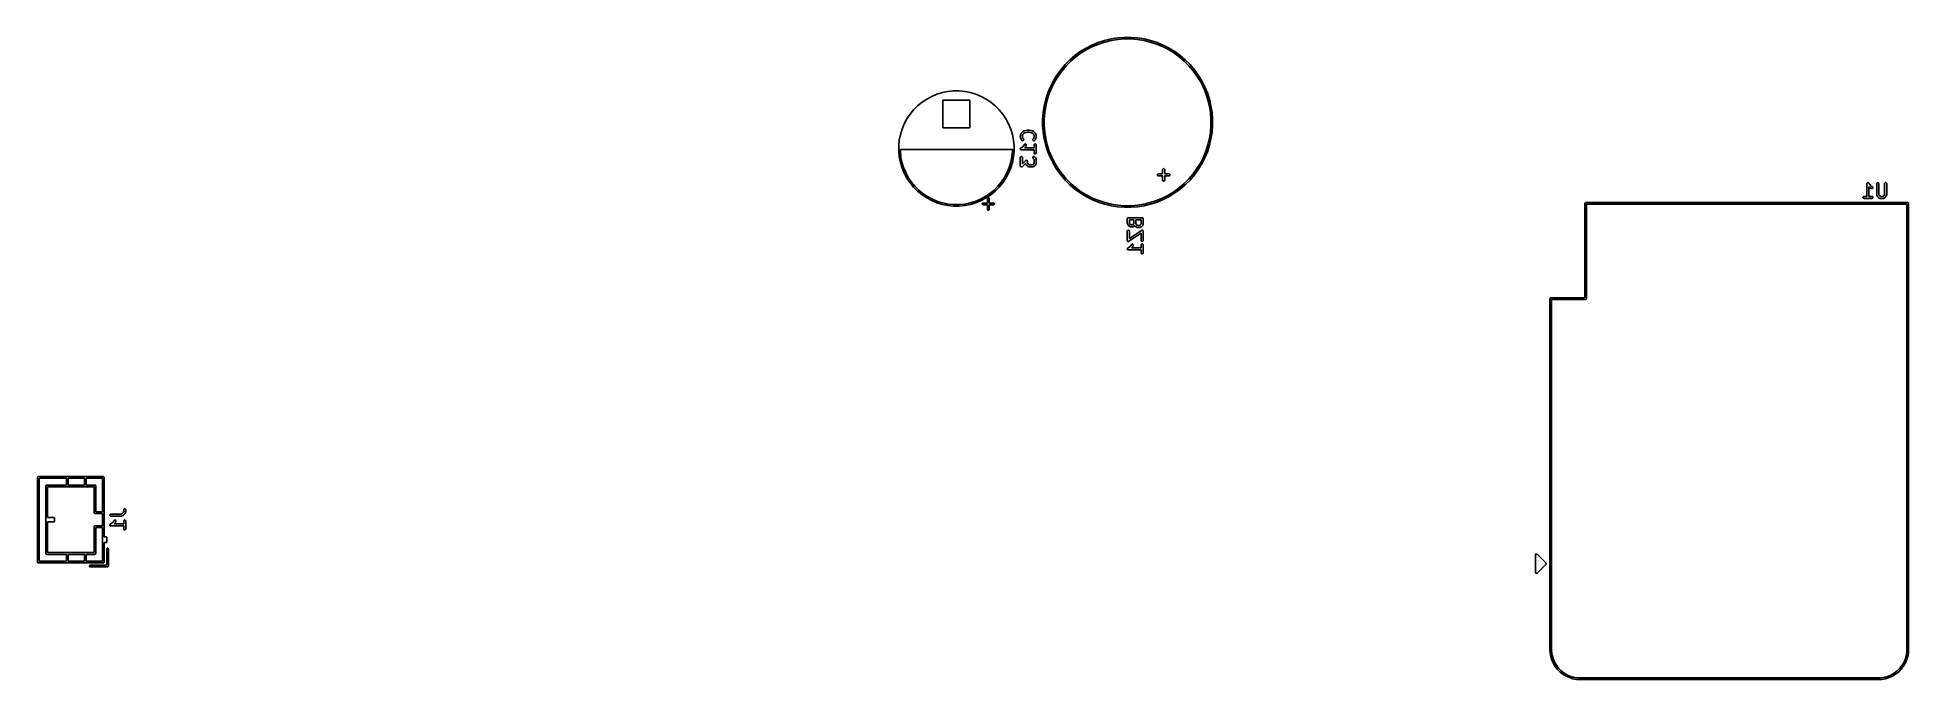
# Model space of a CAD drawing. Extents: x 1.93 to 7.27, y -3.96 to -2.13.
import ezdxf

# ---------------------------------------------------------------- set-up
doc = ezdxf.new("R2010")
doc.units = 0
doc.header["$MEASUREMENT"] = 0
doc.layers.add('BLACK', color=7, linetype='CONTINUOUS')

msp = doc.modelspace()

# ---------------------------------------------------------------- linework, layer by layer
at = {"layer": 'BLACK', "linetype": 'CONTINUOUS'}
for p, q in [((4.9735, -2.1367), (4.9921, -2.1322)), ((4.9921, -2.1322), (5.0109, -2.1292)), ((5.0114, -2.1337), (4.9929, -2.1367)), ((5.0109, -2.1292), (5.0298, -2.1277)), ((5.03, -2.1323), (5.0114, -2.1337)), ((5.0298, -2.1277), (5.0489, -2.1277)), ((5.0487, -2.1323), (5.03, -2.1323)), ((5.0673, -2.1337), (5.0487, -2.1323)), ((5.0489, -2.1277), (5.0679, -2.1292)), ((5.0858, -2.1367), (5.0673, -2.1337)), ((5.0679, -2.1292), (5.0867, -2.1322)), ((5.0867, -2.1322), (5.1052, -2.1367)), ((4.8747, -2.192), (4.8892, -2.1796)), ((4.892, -2.1832), (4.8778, -2.1953)), ((4.8892, -2.1796), (4.9046, -2.1684)), ((4.9072, -2.1722), (4.892, -2.1832)), ((4.9046, -2.1684), (4.9209, -2.1585)), ((4.9231, -2.1624), (4.9072, -2.1722)), ((4.9209, -2.1585), (4.9378, -2.1498)), ((4.9397, -2.154), (4.9231, -2.1624)), ((4.9378, -2.1498), (4.9554, -2.1425)), ((4.957, -2.1468), (4.9397, -2.154)), ((4.9554, -2.1425), (4.9735, -2.1367)), ((4.9748, -2.141), (4.957, -2.1468)), ((4.9929, -2.1367), (4.9748, -2.141)), ((5.104, -2.141), (5.0858, -2.1367)), ((5.1217, -2.1468), (5.104, -2.141)), ((5.1052, -2.1367), (5.1233, -2.1425)), ((5.139, -2.154), (5.1217, -2.1468)), ((5.1233, -2.1425), (5.1409, -2.1498)), ((5.1557, -2.1624), (5.139, -2.154)), ((5.1409, -2.1498), (5.1579, -2.1585)), ((5.1716, -2.1722), (5.1557, -2.1624)), ((5.1579, -2.1585), (5.1741, -2.1684)), ((5.1867, -2.1832), (5.1716, -2.1722)), ((5.1741, -2.1684), (5.1895, -2.1796)), ((5.2009, -2.1953), (5.1867, -2.1832)), ((5.1895, -2.1796), (5.204, -2.192)), ((4.8278, -2.2516), (4.8377, -2.2353)), ((4.8415, -2.2379), (4.8317, -2.2538)), ((4.8377, -2.2353), (4.8489, -2.2199)), ((4.8525, -2.2227), (4.8415, -2.2379)), ((4.8489, -2.2199), (4.8613, -2.2055)), ((4.8646, -2.2085), (4.8525, -2.2227)), ((4.8613, -2.2055), (4.8747, -2.192)), ((4.8778, -2.1953), (4.8646, -2.2085)), ((5.2141, -2.2085), (5.2009, -2.1953)), ((5.204, -2.192), (5.2175, -2.2055)), ((5.2263, -2.2227), (5.2141, -2.2085)), ((5.2175, -2.2055), (5.2298, -2.2199)), ((5.2372, -2.2379), (5.2263, -2.2227)), ((5.2298, -2.2199), (5.241, -2.2353)), ((5.247, -2.2538), (5.2372, -2.2379)), ((5.241, -2.2353), (5.251, -2.2516)), ((4.4808, -2.2961), (4.4957, -2.2899)), ((4.4957, -2.2899), (4.5112, -2.2852)), ((4.5112, -2.2852), (4.527, -2.2821)), ((4.527, -2.2821), (4.5431, -2.2805)), ((4.5431, -2.2805), (4.5593, -2.2805)), ((4.5593, -2.2805), (4.5753, -2.2821)), ((4.5753, -2.2821), (4.5912, -2.2852)), ((4.5912, -2.2852), (4.6066, -2.2899)), ((4.6066, -2.2899), (4.6215, -2.2961)), ((4.806, -2.3042), (4.8118, -2.2861)), ((4.8161, -2.2877), (4.8103, -2.3055)), ((4.8118, -2.2861), (4.8191, -2.2685)), ((4.8233, -2.2704), (4.8161, -2.2877)), ((4.8191, -2.2685), (4.8278, -2.2516)), ((4.8317, -2.2538), (4.8233, -2.2704)), ((5.2555, -2.2704), (5.247, -2.2538)), ((5.251, -2.2516), (5.2596, -2.2685)), ((5.2626, -2.2877), (5.2555, -2.2704)), ((5.2596, -2.2685), (5.2669, -2.2861)), ((5.2684, -2.3055), (5.2626, -2.2877)), ((5.2669, -2.2861), (5.2728, -2.3042)), ((4.41, -2.3603), (4.419, -2.3468)), ((4.419, -2.3468), (4.4292, -2.3344)), ((4.4292, -2.3344), (4.4407, -2.3229)), ((4.4407, -2.3229), (4.4531, -2.3127)), ((4.4531, -2.3127), (4.4666, -2.3037)), ((4.4666, -2.3037), (4.4808, -2.2961)), ((4.5124, -2.3071), (4.5124, -2.3085)), ((4.5899, -2.3071), (4.5124, -2.3071)), ((4.5124, -2.3085), (4.5124, -2.3101)), ((4.5124, -2.3101), (4.5124, -2.3117)), ((4.5124, -2.3117), (4.5124, -2.3133)), ((4.5124, -2.3133), (4.5124, -2.3148)), ((4.5124, -2.3148), (4.5124, -2.3164)), ((4.5124, -2.3164), (4.5124, -2.318)), ((4.5124, -2.318), (4.5124, -2.3196)), ((4.5124, -2.3196), (4.5124, -2.3211)), ((4.5124, -2.3211), (4.5124, -2.3227)), ((4.5124, -2.3227), (4.5124, -2.3243)), ((4.5124, -2.3243), (4.5124, -2.3259)), ((4.5124, -2.3259), (4.5124, -2.3274)), ((4.5124, -2.3274), (4.5124, -2.329)), ((4.5124, -2.329), (4.5124, -2.3306)), ((4.5124, -2.3306), (4.5124, -2.3322)), ((4.5124, -2.3322), (4.5124, -2.3337)), ((4.5124, -2.3337), (4.5124, -2.3353)), ((4.5124, -2.3353), (4.5124, -2.3369)), ((4.5124, -2.3369), (4.5124, -2.3385)), ((4.5124, -2.3385), (4.5124, -2.34)), ((4.5124, -2.34), (4.5124, -2.3416)), ((4.5124, -2.3416), (4.5124, -2.3432)), ((4.5124, -2.3432), (4.5124, -2.3448)), ((4.5124, -2.3448), (4.5124, -2.3463)), ((4.5124, -2.3463), (4.5124, -2.3479)), ((4.5124, -2.3479), (4.5124, -2.3495)), ((4.5899, -2.3085), (4.5899, -2.3071)), ((4.5899, -2.3101), (4.5899, -2.3085)), ((4.5899, -2.3117), (4.5899, -2.3101)), ((4.5899, -2.3133), (4.5899, -2.3117)), ((4.5899, -2.3148), (4.5899, -2.3133)), ((4.5899, -2.3164), (4.5899, -2.3148)), ((4.5899, -2.318), (4.5899, -2.3164)), ((4.5899, -2.3196), (4.5899, -2.318)), ((4.5899, -2.3211), (4.5899, -2.3196)), ((4.5899, -2.3227), (4.5899, -2.3211)), ((4.5899, -2.3243), (4.5899, -2.3227)), ((4.5899, -2.3259), (4.5899, -2.3243)), ((4.5899, -2.3274), (4.5899, -2.3259)), ((4.5899, -2.329), (4.5899, -2.3274)), ((4.5899, -2.3306), (4.5899, -2.329)), ((4.5899, -2.3322), (4.5899, -2.3306)), ((4.5899, -2.3337), (4.5899, -2.3322)), ((4.5899, -2.3353), (4.5899, -2.3337)), ((4.5899, -2.3369), (4.5899, -2.3353)), ((4.5899, -2.3385), (4.5899, -2.3369)), ((4.5899, -2.34), (4.5899, -2.3385)), ((4.5899, -2.3416), (4.5899, -2.34)), ((4.5899, -2.3432), (4.5899, -2.3416)), ((4.5899, -2.3448), (4.5899, -2.3432)), ((4.5899, -2.3463), (4.5899, -2.3448)), ((4.5899, -2.3479), (4.5899, -2.3463)), ((4.5899, -2.3495), (4.5899, -2.3479)), ((4.6215, -2.2961), (4.6358, -2.3037)), ((4.6358, -2.3037), (4.6492, -2.3127)), ((4.6492, -2.3127), (4.6617, -2.3229)), ((4.6617, -2.3229), (4.6731, -2.3344)), ((4.6731, -2.3344), (4.6834, -2.3468)), ((4.6834, -2.3468), (4.6923, -2.3603)), ((4.797, -2.3606), (4.7985, -2.3416)), ((4.7985, -2.3416), (4.8015, -2.3228)), ((4.8015, -2.3228), (4.806, -2.3042)), ((4.803, -2.3421), (4.8016, -2.3607)), ((4.806, -2.3237), (4.803, -2.3421)), ((4.8103, -2.3055), (4.806, -2.3237)), ((5.2728, -2.3237), (5.2684, -2.3055)), ((5.2728, -2.3042), (5.2772, -2.3228)), ((5.2757, -2.3421), (5.2728, -2.3237)), ((5.2772, -2.3607), (5.2757, -2.3421)), ((5.2772, -2.3228), (5.2802, -2.3416)), ((5.2802, -2.3416), (5.2817, -2.3606)), ((4.3915, -2.4049), (4.3962, -2.3894)), ((4.3962, -2.3894), (4.4024, -2.3745)), ((4.4024, -2.3745), (4.41, -2.3603)), ((4.5124, -2.3495), (4.5124, -2.3511)), ((4.5124, -2.3511), (4.5124, -2.3526)), ((4.5124, -2.3526), (4.5124, -2.3542)), ((4.5124, -2.3542), (4.5124, -2.3558)), ((4.5124, -2.3558), (4.5124, -2.3574)), ((4.5124, -2.3574), (4.5124, -2.3589)), ((4.5124, -2.3589), (4.5124, -2.3605)), ((4.5124, -2.3605), (4.5124, -2.3621)), ((4.5124, -2.3621), (4.5124, -2.3637)), ((4.5124, -2.3637), (4.5124, -2.3652)), ((4.5124, -2.3652), (4.5124, -2.3668)), ((4.5124, -2.3668), (4.5124, -2.3684)), ((4.5124, -2.3684), (4.5124, -2.37)), ((4.5124, -2.37), (4.5124, -2.3715)), ((4.5124, -2.3715), (4.5124, -2.3731)), ((4.5124, -2.3731), (4.5124, -2.3747)), ((4.5124, -2.3747), (4.5124, -2.3763)), ((4.5124, -2.3763), (4.5124, -2.3778)), ((4.5124, -2.3778), (4.5124, -2.3794)), ((4.5124, -2.3794), (4.5124, -2.381)), ((4.5124, -2.381), (4.5124, -2.3826)), ((4.5124, -2.3826), (4.5124, -2.3841)), ((4.5124, -2.3841), (4.5124, -2.3857)), ((4.5124, -2.3857), (4.5124, -2.3858)), ((4.5124, -2.3858), (4.5899, -2.3858)), ((4.5899, -2.3511), (4.5899, -2.3495)), ((4.5899, -2.3526), (4.5899, -2.3511)), ((4.5899, -2.3542), (4.5899, -2.3526)), ((4.5899, -2.3558), (4.5899, -2.3542)), ((4.5899, -2.3574), (4.5899, -2.3558)), ((4.5899, -2.3589), (4.5899, -2.3574)), ((4.5899, -2.3605), (4.5899, -2.3589)), ((4.5899, -2.3621), (4.5899, -2.3605)), ((4.5899, -2.3637), (4.5899, -2.3621)), ((4.5899, -2.3652), (4.5899, -2.3637)), ((4.5899, -2.3668), (4.5899, -2.3652)), ((4.5899, -2.3684), (4.5899, -2.3668)), ((4.5899, -2.37), (4.5899, -2.3684)), ((4.5899, -2.3715), (4.5899, -2.37)), ((4.5899, -2.3731), (4.5899, -2.3715)), ((4.5899, -2.3747), (4.5899, -2.3731)), ((4.5899, -2.3763), (4.5899, -2.3747)), ((4.5899, -2.3778), (4.5899, -2.3763)), ((4.5899, -2.3794), (4.5899, -2.3778)), ((4.5899, -2.381), (4.5899, -2.3794)), ((4.5899, -2.3826), (4.5899, -2.381)), ((4.5899, -2.3841), (4.5899, -2.3826)), ((4.5899, -2.3857), (4.5899, -2.3841)), ((4.5899, -2.3858), (4.5899, -2.3857)), ((4.6923, -2.3603), (4.6999, -2.3745)), ((4.6999, -2.3745), (4.7061, -2.3894)), ((4.7061, -2.3894), (4.7108, -2.4049)), ((4.7355, -2.4018), (4.7357, -2.4012)), ((4.7357, -2.4012), (4.7358, -2.4012)), ((4.7358, -2.4011), (4.7362, -2.4006)), ((4.7358, -2.4012), (4.7358, -2.4011)), ((4.7362, -2.4006), (4.7399, -2.3969)), ((4.7399, -2.3969), (4.7402, -2.3967)), ((4.7402, -2.3967), (4.7402, -2.3966)), ((4.7402, -2.3966), (4.7403, -2.3966)), ((4.7403, -2.3966), (4.7404, -2.3965)), ((4.7404, -2.3965), (4.7405, -2.3965)), ((4.7405, -2.3965), (4.7407, -2.3963)), ((4.7407, -2.3963), (4.7445, -2.3944)), ((4.7438, -2.4014), (4.7409, -2.4043)), ((4.7468, -2.3999), (4.7438, -2.4014)), ((4.7445, -2.3944), (4.7448, -2.3943)), ((4.7445, -2.3944), (4.7445, -2.3944)), ((4.7445, -2.3944), (4.7445, -2.3944)), ((4.7448, -2.3943), (4.745, -2.3942)), ((4.745, -2.3942), (4.745, -2.3942)), ((4.745, -2.3942), (4.7451, -2.3942)), ((4.7451, -2.3942), (4.7526, -2.3923)), ((4.7536, -2.3982), (4.7468, -2.3999)), ((4.7526, -2.3923), (4.7527, -2.3923)), ((4.7527, -2.3923), (4.7527, -2.3923)), ((4.7527, -2.3923), (4.7529, -2.3923)), ((4.7529, -2.3923), (4.7531, -2.3923)), ((4.7531, -2.3923), (4.7532, -2.3923)), ((4.7532, -2.3923), (4.7533, -2.3922)), ((4.7533, -2.3922), (4.7589, -2.3922)), ((4.7585, -2.3982), (4.7536, -2.3982)), ((4.7654, -2.3999), (4.7585, -2.3982)), ((4.7589, -2.3922), (4.759, -2.3923)), ((4.759, -2.3923), (4.7591, -2.3923)), ((4.7591, -2.3923), (4.7593, -2.3923)), ((4.7593, -2.3923), (4.7595, -2.3923)), ((4.7595, -2.3923), (4.7595, -2.3923)), ((4.7595, -2.3923), (4.7596, -2.3923)), ((4.7596, -2.3923), (4.7671, -2.3942)), ((4.7684, -2.4014), (4.7654, -2.3999)), ((4.7671, -2.3942), (4.7672, -2.3942)), ((4.7672, -2.3942), (4.7672, -2.3942)), ((4.7672, -2.3942), (4.7674, -2.3943)), ((4.7674, -2.3943), (4.7677, -2.3944)), ((4.7677, -2.3944), (4.7677, -2.3944)), ((4.7677, -2.3944), (4.7677, -2.3944)), ((4.7677, -2.3944), (4.7715, -2.3963)), ((4.7713, -2.4043), (4.7684, -2.4014)), ((4.7715, -2.3963), (4.7717, -2.3965)), ((4.7717, -2.3965), (4.7718, -2.3965)), ((4.7718, -2.3965), (4.7719, -2.3966)), ((4.7719, -2.3966), (4.772, -2.3966)), ((4.772, -2.3966), (4.772, -2.3967)), ((4.772, -2.3967), (4.7722, -2.3969)), ((4.7722, -2.3969), (4.776, -2.4006)), ((4.776, -2.4006), (4.7764, -2.4011)), ((4.7764, -2.4011), (4.7764, -2.4012)), ((4.7764, -2.4012), (4.7765, -2.4012)), ((4.7765, -2.4012), (4.7767, -2.4018)), ((4.797, -2.3607), (4.797, -2.3606)), ((4.797, -2.3796), (4.797, -2.3607)), ((4.7985, -2.3986), (4.797, -2.3796)), ((4.8015, -2.4174), (4.7985, -2.3986)), ((4.8016, -2.3607), (4.8016, -2.3794)), ((4.8016, -2.3794), (4.803, -2.3981)), ((4.803, -2.3981), (4.806, -2.4165)), ((5.2728, -2.4165), (5.2757, -2.3981)), ((5.2757, -2.3981), (5.2772, -2.3794)), ((5.2772, -2.3794), (5.2772, -2.3607)), ((5.2802, -2.3986), (5.2772, -2.4174)), ((5.2817, -2.3796), (5.2802, -2.3986)), ((5.2817, -2.3606), (5.2817, -2.3796)), ((4.3868, -2.4368), (4.3884, -2.4207)), ((4.3868, -2.437), (4.3868, -2.4368)), ((4.3868, -2.453), (4.3868, -2.437)), ((4.3884, -2.469), (4.3868, -2.453)), ((4.3884, -2.4207), (4.3915, -2.4049)), ((4.3913, -2.4472), (4.3913, -2.4527)), ((4.711, -2.4472), (4.3913, -2.4472)), ((4.3913, -2.4527), (4.3929, -2.4684)), ((4.7095, -2.4684), (4.711, -2.4527)), ((4.7108, -2.4049), (4.714, -2.4207)), ((4.711, -2.4527), (4.711, -2.4472)), ((4.714, -2.4207), (4.7155, -2.4368)), ((4.7155, -2.453), (4.714, -2.469)), ((4.7155, -2.4368), (4.7155, -2.453)), ((4.7335, -2.4077), (4.7336, -2.4074)), ((4.7335, -2.4079), (4.7335, -2.4077)), ((4.7335, -2.4077), (4.7335, -2.4077)), ((4.7335, -2.408), (4.7335, -2.4079)), ((4.7335, -2.4083), (4.7335, -2.408)), ((4.7335, -2.408), (4.7335, -2.408)), ((4.7335, -2.4121), (4.7335, -2.4083)), ((4.7335, -2.4124), (4.7335, -2.4121)), ((4.7335, -2.4125), (4.7335, -2.4124)), ((4.7335, -2.4124), (4.7335, -2.4124)), ((4.7335, -2.4126), (4.7335, -2.4125)), ((4.7335, -2.4127), (4.7335, -2.4126)), ((4.7336, -2.413), (4.7335, -2.4127)), ((4.7335, -2.4452), (4.7336, -2.445)), ((4.7335, -2.4455), (4.7335, -2.4452)), ((4.7335, -2.4458), (4.7335, -2.4455)), ((4.7335, -2.4461), (4.7335, -2.4458)), ((4.7335, -2.4464), (4.7335, -2.4461)), ((4.7336, -2.4467), (4.7335, -2.4464)), ((4.7336, -2.4074), (4.7355, -2.4018)), ((4.7355, -2.4186), (4.7336, -2.413)), ((4.7336, -2.445), (4.7337, -2.4447)), ((4.7337, -2.4469), (4.7336, -2.4467)), ((4.7337, -2.4447), (4.7338, -2.4444)), ((4.7338, -2.4472), (4.7337, -2.4469)), ((4.7338, -2.4444), (4.734, -2.4442)), ((4.734, -2.4475), (4.7338, -2.4472)), ((4.734, -2.4442), (4.7342, -2.444)), ((4.7342, -2.4477), (4.734, -2.4475)), ((4.7342, -2.444), (4.7343, -2.4437)), ((4.7343, -2.4479), (4.7342, -2.4477)), ((4.7343, -2.4437), (4.7348, -2.4434)), ((4.7346, -2.4481), (4.7343, -2.4479)), ((4.7348, -2.4483), (4.7346, -2.4481)), ((4.7348, -2.4434), (4.7402, -2.4398)), ((4.7348, -2.4434), (4.7348, -2.4434)), ((4.7348, -2.4434), (4.7348, -2.4434)), ((4.7348, -2.4434), (4.7348, -2.4434)), ((4.735, -2.4484), (4.7348, -2.4483)), ((4.7353, -2.4485), (4.735, -2.4484)), ((4.7356, -2.4486), (4.7353, -2.4485)), ((4.7357, -2.4192), (4.7355, -2.4186)), ((4.7358, -2.4487), (4.7356, -2.4486)), ((4.7358, -2.4192), (4.7357, -2.4192)), ((4.7358, -2.4193), (4.7358, -2.4192)), ((4.7362, -2.4198), (4.7358, -2.4193)), ((4.7364, -2.4488), (4.7358, -2.4487)), ((4.7381, -2.4217), (4.7362, -2.4198)), ((4.7728, -2.4488), (4.7364, -2.4488)), ((4.7364, -2.4488), (4.7364, -2.4488)), ((4.7364, -2.4488), (4.7364, -2.4488)), ((4.7364, -2.4488), (4.7364, -2.4488)), ((4.7385, -2.422), (4.7381, -2.4217)), ((4.7396, -2.4225), (4.7385, -2.422)), ((4.7409, -2.4043), (4.7394, -2.4088)), ((4.7394, -2.4088), (4.7394, -2.4116)), ((4.7394, -2.4116), (4.7409, -2.4161)), ((4.7407, -2.4225), (4.7396, -2.4225)), ((4.7402, -2.4398), (4.7434, -2.4366)), ((4.7418, -2.422), (4.7407, -2.4225)), ((4.7409, -2.4161), (4.7422, -2.4175)), ((4.7426, -2.4212), (4.7418, -2.422)), ((4.7422, -2.4175), (4.7426, -2.4179)), ((4.7426, -2.4179), (4.7431, -2.419)), ((4.7431, -2.4201), (4.7426, -2.4212)), ((4.7431, -2.419), (4.7431, -2.4201)), ((4.7434, -2.4366), (4.745, -2.4333)), ((4.745, -2.4333), (4.7453, -2.4328)), ((4.7453, -2.4328), (4.7462, -2.432)), ((4.7479, -2.4404), (4.7454, -2.4429)), ((4.7454, -2.4429), (4.7728, -2.4429)), ((4.7462, -2.432), (4.7473, -2.4316)), ((4.7473, -2.4316), (4.7484, -2.4317)), ((4.7481, -2.4402), (4.7479, -2.4404)), ((4.7482, -2.44), (4.7481, -2.4401)), ((4.7481, -2.4401), (4.7481, -2.4402)), ((4.7483, -2.4399), (4.7482, -2.44)), ((4.7482, -2.44), (4.7482, -2.44)), ((4.7484, -2.4396), (4.7483, -2.4399)), ((4.7484, -2.4317), (4.7495, -2.4322)), ((4.7503, -2.4359), (4.7484, -2.4396)), ((4.7495, -2.4322), (4.7502, -2.4331)), ((4.7502, -2.4331), (4.7506, -2.4342)), ((4.7505, -2.4354), (4.7503, -2.4359)), ((4.7506, -2.4342), (4.7505, -2.4354)), ((4.7691, -2.419), (4.7696, -2.4179)), ((4.7691, -2.4201), (4.7691, -2.419)), ((4.7696, -2.4212), (4.7691, -2.4201)), ((4.7696, -2.4179), (4.7699, -2.4175)), ((4.7704, -2.422), (4.7696, -2.4212)), ((4.7699, -2.4175), (4.7713, -2.4161)), ((4.7715, -2.4225), (4.7704, -2.422)), ((4.7728, -2.4088), (4.7713, -2.4043)), ((4.7713, -2.4161), (4.7728, -2.4116)), ((4.7726, -2.4225), (4.7715, -2.4225)), ((4.7737, -2.422), (4.7726, -2.4225)), ((4.7728, -2.4116), (4.7728, -2.4088)), ((4.7728, -2.4346), (4.7729, -2.434)), ((4.7728, -2.4429), (4.7728, -2.4346)), ((4.7728, -2.4571), (4.7728, -2.4488)), ((4.7729, -2.434), (4.7733, -2.4329)), ((4.7733, -2.4329), (4.7741, -2.4321)), ((4.7741, -2.4217), (4.7737, -2.422)), ((4.776, -2.4198), (4.7741, -2.4217)), ((4.7741, -2.4321), (4.7752, -2.4317)), ((4.7752, -2.4317), (4.7764, -2.4317)), ((4.7764, -2.4193), (4.776, -2.4198)), ((4.7765, -2.4192), (4.7764, -2.4192)), ((4.7764, -2.4192), (4.7764, -2.4193)), ((4.7764, -2.4317), (4.7774, -2.4321)), ((4.7767, -2.4186), (4.7765, -2.4192)), ((4.7767, -2.4018), (4.7786, -2.4074)), ((4.7786, -2.413), (4.7767, -2.4186)), ((4.7774, -2.4321), (4.7782, -2.4329)), ((4.7782, -2.4329), (4.7787, -2.434)), ((4.7786, -2.4074), (4.7786, -2.4077)), ((4.7786, -2.4077), (4.7787, -2.4077)), ((4.7787, -2.4126), (4.7786, -2.4127)), ((4.7786, -2.4127), (4.7786, -2.413)), ((4.7787, -2.4077), (4.7787, -2.4079)), ((4.7787, -2.4079), (4.7787, -2.408)), ((4.7787, -2.408), (4.7787, -2.408)), ((4.7787, -2.408), (4.7787, -2.4083)), ((4.7787, -2.4083), (4.7787, -2.4121)), ((4.7787, -2.4121), (4.7787, -2.4124)), ((4.7787, -2.4124), (4.7787, -2.4124)), ((4.7787, -2.4124), (4.7787, -2.4125)), ((4.7787, -2.4125), (4.7787, -2.4126)), ((4.7787, -2.434), (4.7787, -2.4346)), ((4.7787, -2.4346), (4.7787, -2.4571)), ((4.806, -2.4359), (4.8015, -2.4174)), ((4.806, -2.4165), (4.8103, -2.4347)), ((4.8118, -2.454), (4.806, -2.4359)), ((4.8103, -2.4347), (4.8161, -2.4524)), ((4.8191, -2.4716), (4.8118, -2.454)), ((4.8161, -2.4524), (4.8233, -2.4697)), ((5.2555, -2.4697), (5.2626, -2.4524)), ((5.2669, -2.454), (5.2596, -2.4716)), ((5.2626, -2.4524), (5.2684, -2.4347)), ((5.2728, -2.4359), (5.2669, -2.454)), ((5.2684, -2.4347), (5.2728, -2.4165)), ((5.2772, -2.4174), (5.2728, -2.4359)), ((4.3915, -2.4849), (4.3884, -2.469)), ((4.3962, -2.5003), (4.3915, -2.4849)), ((4.3929, -2.4684), (4.3959, -2.4838)), ((4.3959, -2.4838), (4.4005, -2.4988)), ((4.4024, -2.5152), (4.3962, -2.5003)), ((4.4005, -2.4988), (4.4065, -2.5133)), ((4.6959, -2.5133), (4.7019, -2.4988)), ((4.7061, -2.5003), (4.6999, -2.5152)), ((4.7019, -2.4988), (4.7064, -2.4838)), ((4.7108, -2.4849), (4.7061, -2.5003)), ((4.7064, -2.4838), (4.7095, -2.4684)), ((4.714, -2.469), (4.7108, -2.4849)), ((4.7335, -2.4696), (4.734, -2.4686)), ((4.7335, -2.4702), (4.7335, -2.4696)), ((4.7335, -2.4946), (4.7335, -2.4702)), ((4.7335, -2.4949), (4.7335, -2.4946)), ((4.7335, -2.495), (4.7335, -2.4949)), ((4.7335, -2.4949), (4.7335, -2.4949)), ((4.7335, -2.4951), (4.7335, -2.495)), ((4.7337, -2.4956), (4.7335, -2.4951)), ((4.7339, -2.496), (4.7337, -2.4956)), ((4.7339, -2.4961), (4.7339, -2.496)), ((4.734, -2.4962), (4.7339, -2.4961)), ((4.734, -2.4686), (4.7348, -2.4677)), ((4.7343, -2.4965), (4.734, -2.4962)), ((4.7346, -2.4969), (4.7343, -2.4965)), ((4.7347, -2.4969), (4.7346, -2.4969)), ((4.7348, -2.497), (4.7347, -2.4969)), ((4.7348, -2.4677), (4.7358, -2.4673)), ((4.7352, -2.4972), (4.7348, -2.497)), ((4.7356, -2.4974), (4.7352, -2.4972)), ((4.7357, -2.4974), (4.7356, -2.4974)), ((4.7358, -2.4975), (4.7357, -2.4974)), ((4.7358, -2.4673), (4.737, -2.4673)), ((4.7363, -2.4975), (4.7358, -2.4975)), ((4.7368, -2.4975), (4.7363, -2.4975)), ((4.7369, -2.4975), (4.7368, -2.4975)), ((4.737, -2.4975), (4.7369, -2.4975)), ((4.737, -2.4673), (4.7381, -2.4677)), ((4.7374, -2.4973), (4.737, -2.4975)), ((4.7379, -2.4971), (4.7374, -2.4973)), ((4.738, -2.497), (4.7379, -2.4971)), ((4.7381, -2.497), (4.738, -2.497)), ((4.7381, -2.4677), (4.7389, -2.4686)), ((4.7384, -2.4968), (4.7381, -2.497)), ((4.7381, -2.497), (4.7381, -2.497)), ((4.7486, -2.4879), (4.7384, -2.4968)), ((4.7389, -2.4686), (4.7393, -2.4696)), ((4.7393, -2.4696), (4.7394, -2.4702)), ((4.7394, -2.4702), (4.7394, -2.4881)), ((4.7394, -2.4881), (4.7495, -2.4792)), ((4.7488, -2.4884), (4.7486, -2.4879)), ((4.7506, -2.4921), (4.7488, -2.4884)), ((4.7495, -2.4792), (4.7497, -2.479)), ((4.7497, -2.479), (4.7498, -2.479)), ((4.7498, -2.479), (4.7499, -2.4789)), ((4.7498, -2.479), (4.7498, -2.479)), ((4.7499, -2.4789), (4.7504, -2.4787)), ((4.7504, -2.4787), (4.7508, -2.4785)), ((4.7508, -2.4924), (4.7506, -2.4921)), ((4.7508, -2.4785), (4.7509, -2.4785)), ((4.7508, -2.4925), (4.7508, -2.4924)), ((4.7509, -2.4925), (4.7508, -2.4925)), ((4.7509, -2.4785), (4.751, -2.4785)), ((4.751, -2.4926), (4.7509, -2.4925)), ((4.751, -2.4785), (4.7515, -2.4785)), ((4.751, -2.4927), (4.751, -2.4926)), ((4.7512, -2.4929), (4.751, -2.4927)), ((4.7531, -2.4948), (4.7512, -2.4929)), ((4.7515, -2.4785), (4.752, -2.4785)), ((4.752, -2.4785), (4.7521, -2.4786)), ((4.7521, -2.4786), (4.7522, -2.4786)), ((4.7522, -2.4786), (4.7526, -2.4788)), ((4.7526, -2.4788), (4.753, -2.479)), ((4.753, -2.479), (4.7531, -2.4791)), ((4.7531, -2.4791), (4.7532, -2.4791)), ((4.7533, -2.495), (4.7531, -2.4948)), ((4.7532, -2.4791), (4.7535, -2.4795)), ((4.7534, -2.4951), (4.7533, -2.495)), ((4.7533, -2.495), (4.7533, -2.495)), ((4.7535, -2.4951), (4.7534, -2.4951)), ((4.7535, -2.4795), (4.7539, -2.4798)), ((4.7536, -2.4952), (4.7535, -2.4951)), ((4.7538, -2.4953), (4.7536, -2.4952)), ((4.7576, -2.4972), (4.7538, -2.4953)), ((4.7539, -2.4798), (4.7539, -2.4799)), ((4.7539, -2.4799), (4.754, -2.48)), ((4.754, -2.48), (4.7541, -2.4804)), ((4.7541, -2.4804), (4.7543, -2.4809)), ((4.7543, -2.4809), (4.7543, -2.481)), ((4.7543, -2.481), (4.7543, -2.4811)), ((4.7543, -2.4811), (4.7543, -2.4811)), ((4.7543, -2.4811), (4.7544, -2.4814)), ((4.7544, -2.4814), (4.7544, -2.4864)), ((4.7544, -2.4864), (4.7557, -2.4891)), ((4.7557, -2.4891), (4.7569, -2.4903)), ((4.7569, -2.4903), (4.7596, -2.4916)), ((4.7581, -2.4974), (4.7576, -2.4972)), ((4.7582, -2.4974), (4.7581, -2.4974)), ((4.7583, -2.4975), (4.7582, -2.4974)), ((4.7589, -2.4975), (4.7583, -2.4975)), ((4.7683, -2.4975), (4.7589, -2.4975)), ((4.7596, -2.4916), (4.7676, -2.4916)), ((4.7676, -2.4916), (4.7703, -2.4903)), ((4.7689, -2.4975), (4.7683, -2.4975)), ((4.769, -2.4974), (4.7689, -2.4975)), ((4.7691, -2.4974), (4.769, -2.4974)), ((4.7691, -2.4696), (4.7696, -2.4686)), ((4.7691, -2.4708), (4.7691, -2.4696)), ((4.7696, -2.4718), (4.7691, -2.4708)), ((4.7696, -2.4972), (4.7691, -2.4974)), ((4.7696, -2.4686), (4.7704, -2.4677)), ((4.7699, -2.4723), (4.7696, -2.4718)), ((4.7734, -2.4953), (4.7696, -2.4972)), ((4.7715, -2.4738), (4.7699, -2.4723)), ((4.7703, -2.4903), (4.7715, -2.4891)), ((4.7704, -2.4677), (4.7715, -2.4673)), ((4.7715, -2.4673), (4.7726, -2.4673)), ((4.7728, -2.4765), (4.7715, -2.4738)), ((4.7715, -2.4891), (4.7728, -2.4864)), ((4.7726, -2.4673), (4.7737, -2.4677)), ((4.7729, -2.4576), (4.7728, -2.4571)), ((4.7728, -2.4864), (4.7728, -2.4765)), ((4.7733, -2.4587), (4.7729, -2.4576)), ((4.7741, -2.4595), (4.7733, -2.4587)), ((4.7736, -2.4952), (4.7734, -2.4953)), ((4.7737, -2.4951), (4.7736, -2.4952)), ((4.7737, -2.4677), (4.7741, -2.4681)), ((4.7738, -2.4951), (4.7737, -2.4951)), ((4.7739, -2.495), (4.7738, -2.495)), ((4.7738, -2.495), (4.7738, -2.4951)), ((4.7741, -2.4948), (4.7739, -2.495)), ((4.7752, -2.46), (4.7741, -2.4595)), ((4.7741, -2.4681), (4.776, -2.47)), ((4.776, -2.4929), (4.7741, -2.4948)), ((4.7764, -2.46), (4.7752, -2.46)), ((4.776, -2.47), (4.7762, -2.4702)), ((4.7762, -2.4927), (4.776, -2.4929)), ((4.7762, -2.4702), (4.7762, -2.4703)), ((4.7762, -2.4703), (4.7763, -2.4703)), ((4.7763, -2.4925), (4.7762, -2.4926)), ((4.7762, -2.4926), (4.7762, -2.4927)), ((4.7763, -2.4703), (4.7764, -2.4704)), ((4.7764, -2.4925), (4.7763, -2.4925)), ((4.7774, -2.4595), (4.7764, -2.46)), ((4.7764, -2.4704), (4.7764, -2.4705)), ((4.7764, -2.4705), (4.7765, -2.4707)), ((4.7765, -2.4921), (4.7764, -2.4924)), ((4.7764, -2.4924), (4.7764, -2.4925)), ((4.7765, -2.4707), (4.7784, -2.4745)), ((4.7784, -2.4884), (4.7765, -2.4921)), ((4.7782, -2.4587), (4.7774, -2.4595)), ((4.7787, -2.4576), (4.7782, -2.4587)), ((4.7784, -2.4745), (4.7786, -2.475)), ((4.7786, -2.4878), (4.7784, -2.4884)), ((4.7786, -2.475), (4.7786, -2.4751)), ((4.7786, -2.4751), (4.7787, -2.4752)), ((4.7787, -2.4876), (4.7786, -2.4877)), ((4.7786, -2.4877), (4.7786, -2.4878)), ((4.7787, -2.4571), (4.7787, -2.4576)), ((4.7787, -2.4752), (4.7787, -2.4758)), ((4.7787, -2.4758), (4.7787, -2.4871)), ((4.7787, -2.4871), (4.7787, -2.4876)), ((4.8278, -2.4886), (4.8191, -2.4716)), ((4.8233, -2.4697), (4.8317, -2.4864)), ((4.8377, -2.5048), (4.8278, -2.4886)), ((4.8317, -2.4864), (4.8415, -2.5023)), ((4.8489, -2.5202), (4.8377, -2.5048)), ((4.8415, -2.5023), (4.8525, -2.5174)), ((5.1393, -2.5051), (5.1394, -2.5045)), ((5.1393, -2.5171), (5.1393, -2.5051)), ((5.1394, -2.5045), (5.1398, -2.5034)), ((5.1398, -2.5034), (5.1406, -2.5026)), ((5.1406, -2.5026), (5.1417, -2.5022)), ((5.1417, -2.5022), (5.1429, -2.5022)), ((5.1429, -2.5022), (5.1439, -2.5026)), ((5.1439, -2.5026), (5.1447, -2.5034)), ((5.1447, -2.5034), (5.1452, -2.5045)), ((5.1452, -2.5045), (5.1452, -2.5051)), ((5.1452, -2.5051), (5.1452, -2.5171)), ((5.2263, -2.5174), (5.2372, -2.5023)), ((5.241, -2.5048), (5.2298, -2.5202)), ((5.2372, -2.5023), (5.247, -2.4864)), ((5.251, -2.4886), (5.241, -2.5048)), ((5.247, -2.4864), (5.2555, -2.4697)), ((5.2596, -2.4716), (5.251, -2.4886)), ((4.41, -2.5295), (4.4024, -2.5152)), ((4.4065, -2.5133), (4.4139, -2.5272)), ((4.419, -2.5429), (4.41, -2.5295)), ((4.4139, -2.5272), (4.4226, -2.5402)), ((4.4292, -2.5554), (4.419, -2.5429)), ((4.4226, -2.5402), (4.4326, -2.5524)), ((4.4407, -2.5668), (4.4292, -2.5554)), ((4.4326, -2.5524), (4.4437, -2.5635)), ((4.6587, -2.5635), (4.6698, -2.5524)), ((4.6731, -2.5554), (4.6617, -2.5668)), ((4.6698, -2.5524), (4.6797, -2.5402)), ((4.6834, -2.5429), (4.6731, -2.5554)), ((4.6797, -2.5402), (4.6884, -2.5272)), ((4.6923, -2.5295), (4.6834, -2.5429)), ((4.6884, -2.5272), (4.6959, -2.5133)), ((4.6999, -2.5152), (4.6923, -2.5295)), ((4.8613, -2.5347), (4.8489, -2.5202)), ((4.8525, -2.5174), (4.8646, -2.5316)), ((4.8747, -2.5482), (4.8613, -2.5347)), ((4.8646, -2.5316), (4.8778, -2.5448)), ((4.8892, -2.5605), (4.8747, -2.5482)), ((4.8778, -2.5448), (4.892, -2.557)), ((4.9046, -2.5717), (4.8892, -2.5605)), ((4.892, -2.557), (4.9072, -2.568)), ((5.1244, -2.5195), (5.1248, -2.5184)), ((5.1244, -2.5207), (5.1244, -2.5195)), ((5.1248, -2.5217), (5.1244, -2.5207)), ((5.1248, -2.5184), (5.1256, -2.5176)), ((5.1256, -2.5225), (5.1248, -2.5217)), ((5.1256, -2.5176), (5.1267, -2.5172)), ((5.1267, -2.523), (5.1256, -2.5225)), ((5.1267, -2.5172), (5.1273, -2.5171)), ((5.1273, -2.523), (5.1267, -2.523)), ((5.1273, -2.5171), (5.1393, -2.5171)), ((5.1393, -2.523), (5.1273, -2.523)), ((5.1393, -2.5351), (5.1393, -2.523)), ((5.1394, -2.5357), (5.1393, -2.5351)), ((5.1398, -2.5367), (5.1394, -2.5357)), ((5.1406, -2.5375), (5.1398, -2.5367)), ((5.1417, -2.538), (5.1406, -2.5375)), ((5.1429, -2.538), (5.1417, -2.538)), ((5.1439, -2.5375), (5.1429, -2.538)), ((5.1447, -2.5367), (5.1439, -2.5375)), ((5.1452, -2.5357), (5.1447, -2.5367)), ((5.1452, -2.5171), (5.1573, -2.5171)), ((5.1573, -2.523), (5.1452, -2.523)), ((5.1452, -2.523), (5.1452, -2.5351)), ((5.1452, -2.5351), (5.1452, -2.5357)), ((5.1573, -2.5171), (5.1579, -2.5172)), ((5.1579, -2.523), (5.1573, -2.523)), ((5.1579, -2.5172), (5.1589, -2.5176)), ((5.1589, -2.5225), (5.1579, -2.523)), ((5.1589, -2.5176), (5.1597, -2.5184)), ((5.1597, -2.5217), (5.1589, -2.5225)), ((5.1597, -2.5184), (5.1602, -2.5195)), ((5.1602, -2.5207), (5.1597, -2.5217)), ((5.1602, -2.5195), (5.1602, -2.5207)), ((5.1716, -2.568), (5.1867, -2.557)), ((5.1895, -2.5605), (5.1741, -2.5717)), ((5.1867, -2.557), (5.2009, -2.5448)), ((5.204, -2.5482), (5.1895, -2.5605)), ((5.2009, -2.5448), (5.2141, -2.5316)), ((5.2175, -2.5347), (5.204, -2.5482)), ((5.2141, -2.5316), (5.2263, -2.5174)), ((5.2298, -2.5202), (5.2175, -2.5347)), ((7.1479, -2.5445), (7.1481, -2.5442)), ((7.1479, -2.5451), (7.1479, -2.5445)), ((7.1479, -2.5815), (7.1479, -2.5451)), ((7.1479, -2.5451), (7.1479, -2.5451)), ((7.1479, -2.5451), (7.1479, -2.5451)), ((7.1479, -2.5451), (7.1479, -2.5451)), ((7.1481, -2.5439), (7.1483, -2.5437)), ((7.1481, -2.5442), (7.1481, -2.5439)), ((7.1483, -2.5437), (7.1484, -2.5434)), ((7.1484, -2.5434), (7.1486, -2.5432)), ((7.1486, -2.5432), (7.1487, -2.543)), ((7.1487, -2.543), (7.149, -2.5428)), ((7.149, -2.5428), (7.1492, -2.5426)), ((7.1492, -2.5426), (7.1495, -2.5425)), ((7.1495, -2.5425), (7.1497, -2.5423)), ((7.1497, -2.5423), (7.15, -2.5423)), ((7.15, -2.5423), (7.1503, -2.5422)), ((7.1503, -2.5422), (7.1506, -2.5422)), ((7.1506, -2.5422), (7.1508, -2.5421)), ((7.1508, -2.5421), (7.1511, -2.5422)), ((7.1511, -2.5422), (7.1514, -2.5422)), ((7.1514, -2.5422), (7.1517, -2.5423)), ((7.1517, -2.5423), (7.152, -2.5423)), ((7.152, -2.5423), (7.1522, -2.5425)), ((7.1522, -2.5425), (7.1525, -2.5426)), ((7.1525, -2.5426), (7.1527, -2.5428)), ((7.1527, -2.5428), (7.1529, -2.543)), ((7.1529, -2.543), (7.1533, -2.5434)), ((7.1533, -2.5434), (7.1533, -2.5434)), ((7.1533, -2.5434), (7.1533, -2.5434)), ((7.1533, -2.5434), (7.1533, -2.5434)), ((7.1533, -2.5434), (7.1569, -2.5488)), ((7.1562, -2.5565), (7.1538, -2.5541)), ((7.1538, -2.5541), (7.1538, -2.5815)), ((7.1565, -2.5567), (7.1562, -2.5565)), ((7.1565, -2.5568), (7.1565, -2.5567)), ((7.1566, -2.5568), (7.1565, -2.5568)), ((7.1567, -2.5569), (7.1566, -2.5568)), ((7.1568, -2.5569), (7.1567, -2.5569)), ((7.157, -2.5571), (7.1568, -2.5569)), ((7.1569, -2.5488), (7.1601, -2.552)), ((7.1608, -2.559), (7.157, -2.5571)), ((7.1601, -2.552), (7.1634, -2.5537)), ((7.1613, -2.5592), (7.1608, -2.559)), ((7.1625, -2.5592), (7.1613, -2.5592)), ((7.1635, -2.5589), (7.1625, -2.5592)), ((7.1634, -2.5537), (7.1639, -2.554)), ((7.1644, -2.5581), (7.1635, -2.5589)), ((7.1639, -2.554), (7.1646, -2.5549)), ((7.1649, -2.5571), (7.1644, -2.5581)), ((7.1646, -2.5549), (7.165, -2.556)), ((7.165, -2.556), (7.1649, -2.5571)), ((7.176, -2.5451), (7.1761, -2.5445)), ((7.176, -2.5769), (7.176, -2.5451)), ((7.1761, -2.5445), (7.1765, -2.5434)), ((7.1765, -2.5434), (7.1773, -2.5426)), ((7.1773, -2.5426), (7.1784, -2.5422)), ((7.1784, -2.5422), (7.1795, -2.5422)), ((7.1795, -2.5422), (7.1806, -2.5426)), ((7.1806, -2.5426), (7.1814, -2.5434)), ((7.1814, -2.5434), (7.1819, -2.5445)), ((7.1819, -2.5445), (7.1819, -2.5451)), ((7.1819, -2.5451), (7.1819, -2.5762)), ((7.1985, -2.5451), (7.1986, -2.5445)), ((7.1985, -2.5762), (7.1985, -2.5451)), ((7.1986, -2.5445), (7.199, -2.5434)), ((7.199, -2.5434), (7.1998, -2.5426)), ((7.1998, -2.5426), (7.2009, -2.5422)), ((7.2009, -2.5422), (7.202, -2.5422)), ((7.202, -2.5422), (7.2031, -2.5426)), ((7.2031, -2.5426), (7.2039, -2.5434)), ((7.2039, -2.5434), (7.2043, -2.5445)), ((7.2043, -2.5445), (7.2044, -2.5451)), ((7.2044, -2.5451), (7.2044, -2.5769)), ((4.4531, -2.5771), (4.4407, -2.5668)), ((4.4437, -2.5635), (4.4558, -2.5734)), ((4.4666, -2.586), (4.4531, -2.5771)), ((4.4558, -2.5734), (4.4689, -2.5821)), ((4.4808, -2.5936), (4.4666, -2.586)), ((4.4689, -2.5821), (4.4828, -2.5896)), ((4.4957, -2.5998), (4.4808, -2.5936)), ((4.4828, -2.5896), (4.4973, -2.5956)), ((4.5112, -2.6045), (4.4957, -2.5998)), ((4.4973, -2.5956), (4.5123, -2.6001)), ((4.527, -2.6077), (4.5112, -2.6045)), ((4.5123, -2.6001), (4.5277, -2.6032)), ((4.5431, -2.6093), (4.527, -2.6077)), ((4.5277, -2.6032), (4.5433, -2.6047)), ((4.5593, -2.6093), (4.5431, -2.6093)), ((4.5433, -2.6047), (4.559, -2.6047)), ((4.559, -2.6047), (4.5747, -2.6032)), ((4.5753, -2.6077), (4.5593, -2.6093)), ((4.5747, -2.6032), (4.5901, -2.6001)), ((4.5912, -2.6045), (4.5753, -2.6077)), ((4.5901, -2.6001), (4.6051, -2.5956)), ((4.6066, -2.5998), (4.5912, -2.6045)), ((4.6051, -2.5956), (4.6196, -2.5896)), ((4.6215, -2.5936), (4.6066, -2.5998)), ((4.6196, -2.5896), (4.6335, -2.5821)), ((4.6358, -2.586), (4.6215, -2.5936)), ((4.6244, -2.6018), (4.6257, -2.6006)), ((4.6244, -2.6036), (4.6244, -2.6018)), ((4.6257, -2.6049), (4.6244, -2.6036)), ((4.6257, -2.6006), (4.6266, -2.6004)), ((4.6266, -2.6051), (4.6257, -2.6049)), ((4.6266, -2.6004), (4.64, -2.6004)), ((4.64, -2.6051), (4.6266, -2.6051)), ((4.6335, -2.5821), (4.6465, -2.5734)), ((4.6492, -2.5771), (4.6358, -2.586)), ((4.64, -2.587), (4.6401, -2.5861)), ((4.64, -2.6004), (4.64, -2.587)), ((4.64, -2.6185), (4.64, -2.6051)), ((4.6401, -2.5861), (4.6414, -2.5848)), ((4.6414, -2.5848), (4.6432, -2.5848)), ((4.6432, -2.5848), (4.6445, -2.5861)), ((4.6445, -2.5861), (4.6447, -2.587)), ((4.6447, -2.587), (4.6447, -2.6004)), ((4.6447, -2.6004), (4.6581, -2.6004)), ((4.6581, -2.6051), (4.6447, -2.6051)), ((4.6447, -2.6051), (4.6447, -2.6185)), ((4.6465, -2.5734), (4.6587, -2.5635)), ((4.6617, -2.5668), (4.6492, -2.5771)), ((4.6581, -2.6004), (4.659, -2.6006)), ((4.659, -2.6049), (4.6581, -2.6051)), ((4.659, -2.6006), (4.6603, -2.6018)), ((4.6603, -2.6036), (4.659, -2.6049)), ((4.6603, -2.6018), (4.6603, -2.6036)), ((4.9209, -2.5817), (4.9046, -2.5717)), ((4.9072, -2.568), (4.9231, -2.5777)), ((4.9378, -2.5903), (4.9209, -2.5817)), ((4.9231, -2.5777), (4.9397, -2.5862)), ((4.9554, -2.5976), (4.9378, -2.5903)), ((4.9397, -2.5862), (4.957, -2.5933)), ((4.9735, -2.6035), (4.9554, -2.5976)), ((4.957, -2.5933), (4.9748, -2.5991)), ((4.9921, -2.6079), (4.9735, -2.6035)), ((4.9748, -2.5991), (4.9929, -2.6035)), ((5.0109, -2.6109), (4.9921, -2.6079)), ((4.9929, -2.6035), (5.0114, -2.6064)), ((5.0298, -2.6124), (5.0109, -2.6109)), ((5.0114, -2.6064), (5.03, -2.6079)), ((5.0489, -2.6124), (5.0298, -2.6124)), ((5.03, -2.6079), (5.0487, -2.6079)), ((5.0487, -2.6079), (5.0673, -2.6064)), ((5.0679, -2.6109), (5.0489, -2.6124)), ((5.0673, -2.6064), (5.0858, -2.6035)), ((5.0867, -2.6079), (5.0679, -2.6109)), ((5.0858, -2.6035), (5.104, -2.5991)), ((5.1052, -2.6035), (5.0867, -2.6079)), ((5.104, -2.5991), (5.1217, -2.5933)), ((5.1233, -2.5976), (5.1052, -2.6035)), ((5.1217, -2.5933), (5.139, -2.5862)), ((5.1409, -2.5903), (5.1233, -2.5976)), ((5.139, -2.5862), (5.1557, -2.5777)), ((5.1579, -2.5817), (5.1409, -2.5903)), ((5.1557, -2.5777), (5.1716, -2.568)), ((5.1741, -2.5717), (5.1579, -2.5817)), ((6.3439, -2.6012), (6.3441, -2.6003)), ((6.3439, -2.8705), (6.3439, -2.6012)), ((6.3441, -2.6003), (6.3454, -2.599)), ((6.3454, -2.599), (6.3463, -2.5988)), ((6.3463, -2.5988), (7.2644, -2.5988)), ((6.3486, -2.6035), (6.3486, -2.8728)), ((7.262, -2.6035), (6.3486, -2.6035)), ((7.1367, -2.5839), (7.1371, -2.5828)), ((7.1367, -2.585), (7.1367, -2.5839)), ((7.1371, -2.5861), (7.1367, -2.585)), ((7.1371, -2.5828), (7.1379, -2.582)), ((7.1379, -2.5869), (7.1371, -2.5861)), ((7.1379, -2.582), (7.139, -2.5815)), ((7.139, -2.5873), (7.1379, -2.5869)), ((7.139, -2.5815), (7.1396, -2.5815)), ((7.1396, -2.5874), (7.139, -2.5873)), ((7.1396, -2.5815), (7.1479, -2.5815)), ((7.1621, -2.5874), (7.1396, -2.5874)), ((7.1538, -2.5815), (7.1621, -2.5815)), ((7.1621, -2.5815), (7.1627, -2.5815)), ((7.1627, -2.5873), (7.1621, -2.5874)), ((7.1627, -2.5815), (7.1637, -2.582)), ((7.1637, -2.5869), (7.1627, -2.5873)), ((7.1637, -2.582), (7.1645, -2.5828)), ((7.1645, -2.5861), (7.1637, -2.5869)), ((7.1645, -2.5828), (7.165, -2.5839)), ((7.165, -2.585), (7.1645, -2.5861)), ((7.165, -2.5839), (7.165, -2.585)), ((7.1761, -2.5775), (7.176, -2.5769)), ((7.1761, -2.5776), (7.1761, -2.5775)), ((7.1761, -2.5777), (7.1761, -2.5776)), ((7.1763, -2.5783), (7.1761, -2.5777)), ((7.1782, -2.582), (7.1763, -2.5783)), ((7.1783, -2.5823), (7.1782, -2.582)), ((7.1784, -2.5823), (7.1783, -2.5823)), ((7.1784, -2.5824), (7.1784, -2.5823)), ((7.1785, -2.5825), (7.1784, -2.5824)), ((7.1786, -2.5826), (7.1785, -2.5825)), ((7.1787, -2.5828), (7.1786, -2.5826)), ((7.1806, -2.5847), (7.1787, -2.5828)), ((7.1808, -2.5848), (7.1806, -2.5847)), ((7.1809, -2.5849), (7.1808, -2.5848)), ((7.181, -2.585), (7.1809, -2.5849)), ((7.1811, -2.585), (7.181, -2.585)), ((7.1811, -2.5851), (7.1811, -2.585)), ((7.1814, -2.5852), (7.1811, -2.5851)), ((7.1851, -2.5871), (7.1814, -2.5852)), ((7.1819, -2.5762), (7.1833, -2.5789)), ((7.1833, -2.5789), (7.1845, -2.5801)), ((7.1845, -2.5801), (7.1872, -2.5815)), ((7.1857, -2.5873), (7.1851, -2.5871)), ((7.1858, -2.5873), (7.1857, -2.5873)), ((7.1859, -2.5873), (7.1858, -2.5873)), ((7.1865, -2.5874), (7.1859, -2.5873)), ((7.194, -2.5874), (7.1865, -2.5874)), ((7.1872, -2.5815), (7.1933, -2.5815)), ((7.1933, -2.5815), (7.196, -2.5801)), ((7.1945, -2.5873), (7.194, -2.5874)), ((7.1946, -2.5873), (7.1945, -2.5873)), ((7.1947, -2.5873), (7.1946, -2.5873)), ((7.1953, -2.5871), (7.1947, -2.5873)), ((7.199, -2.5852), (7.1953, -2.5871)), ((7.196, -2.5801), (7.1972, -2.5789)), ((7.1972, -2.5789), (7.1985, -2.5762)), ((7.1993, -2.5851), (7.199, -2.5852)), ((7.1994, -2.585), (7.1993, -2.585)), ((7.1993, -2.585), (7.1993, -2.5851)), ((7.1995, -2.5849), (7.1994, -2.585)), ((7.1996, -2.5848), (7.1995, -2.5849)), ((7.1998, -2.5847), (7.1996, -2.5848)), ((7.2017, -2.5828), (7.1998, -2.5847)), ((7.2019, -2.5826), (7.2017, -2.5828)), ((7.202, -2.5824), (7.2019, -2.5825)), ((7.2019, -2.5825), (7.2019, -2.5826)), ((7.2021, -2.5823), (7.202, -2.5823)), ((7.202, -2.5823), (7.202, -2.5824)), ((7.2022, -2.582), (7.2021, -2.5823)), ((7.2041, -2.5783), (7.2022, -2.582)), ((7.2043, -2.5777), (7.2041, -2.5783)), ((7.2044, -2.5769), (7.2043, -2.5775)), ((7.2043, -2.5775), (7.2043, -2.5776)), ((7.2043, -2.5776), (7.2043, -2.5777)), ((7.262, -3.874), (7.262, -2.6035)), ((7.2644, -2.5988), (7.2653, -2.599)), ((7.2653, -2.599), (7.2666, -2.6003)), ((7.2666, -2.6003), (7.2667, -2.6012)), ((7.2667, -2.6012), (7.2667, -3.874)), ((4.6401, -2.6194), (4.64, -2.6185)), ((4.6414, -2.6207), (4.6401, -2.6194)), ((4.6432, -2.6207), (4.6414, -2.6207)), ((4.6445, -2.6194), (4.6432, -2.6207)), ((4.6447, -2.6185), (4.6445, -2.6194)), ((5.0386, -2.6445), (5.0391, -2.6435)), ((5.0386, -2.6451), (5.0386, -2.6445)), ((5.0386, -2.6582), (5.0386, -2.6451)), ((5.0386, -2.6588), (5.0386, -2.6582)), ((5.0387, -2.6589), (5.0386, -2.6588)), ((5.0387, -2.659), (5.0387, -2.6589)), ((5.0389, -2.6596), (5.0387, -2.659)), ((5.0408, -2.6633), (5.0389, -2.6596)), ((5.0391, -2.6435), (5.0399, -2.6427)), ((5.0399, -2.6427), (5.041, -2.6422)), ((5.0409, -2.6635), (5.0408, -2.6633)), ((5.0409, -2.6636), (5.0409, -2.6635)), ((5.041, -2.6637), (5.0409, -2.6636)), ((5.041, -2.6422), (5.0415, -2.6422)), ((5.0411, -2.6638), (5.041, -2.6637)), ((5.0413, -2.6641), (5.0411, -2.6638)), ((5.0411, -2.6638), (5.0411, -2.6638)), ((5.0432, -2.6659), (5.0413, -2.6641)), ((5.0415, -2.6422), (5.0809, -2.6422)), ((5.0434, -2.6661), (5.0432, -2.6659)), ((5.0435, -2.6662), (5.0434, -2.6661)), ((5.0436, -2.6662), (5.0435, -2.6662)), ((5.0436, -2.6663), (5.0436, -2.6662)), ((5.0437, -2.6663), (5.0436, -2.6663)), ((5.044, -2.6665), (5.0437, -2.6663)), ((5.0477, -2.6684), (5.044, -2.6665)), ((5.0573, -2.6481), (5.0445, -2.6481)), ((5.0445, -2.6481), (5.0445, -2.6575)), ((5.0445, -2.6575), (5.0458, -2.6602)), ((5.0458, -2.6602), (5.047, -2.6614)), ((5.047, -2.6614), (5.0497, -2.6628)), ((5.0497, -2.6628), (5.0521, -2.6628)), ((5.0521, -2.6628), (5.0548, -2.6614)), ((5.0578, -2.6665), (5.0541, -2.6684)), ((5.0548, -2.6614), (5.056, -2.6602)), ((5.056, -2.6602), (5.0573, -2.6575)), ((5.0573, -2.6575), (5.0573, -2.6481)), ((5.0581, -2.6663), (5.0578, -2.6665)), ((5.0582, -2.6663), (5.0581, -2.6663)), ((5.0583, -2.6662), (5.0582, -2.6662)), ((5.0582, -2.6662), (5.0582, -2.6663)), ((5.0584, -2.6661), (5.0583, -2.6662)), ((5.0586, -2.6659), (5.0584, -2.6661)), ((5.0595, -2.6651), (5.0586, -2.6659)), ((5.0596, -2.6653), (5.0595, -2.6651)), ((5.0597, -2.6654), (5.0596, -2.6653)), ((5.0597, -2.6655), (5.0597, -2.6654)), ((5.0601, -2.6659), (5.0597, -2.6655)), ((5.0619, -2.6678), (5.0601, -2.6659)), ((5.0622, -2.668), (5.0619, -2.6678)), ((5.0622, -2.6681), (5.0622, -2.668)), ((5.0623, -2.6681), (5.0622, -2.6681)), ((5.0624, -2.6682), (5.0623, -2.6681)), ((5.0625, -2.6682), (5.0624, -2.6682)), ((5.0779, -2.6481), (5.0632, -2.6481)), ((5.0632, -2.6481), (5.0632, -2.6578)), ((5.0632, -2.6578), (5.0647, -2.6623)), ((5.0647, -2.6623), (5.0658, -2.6633)), ((5.0658, -2.6633), (5.0685, -2.6647)), ((5.0685, -2.6647), (5.0727, -2.6647)), ((5.0727, -2.6647), (5.0754, -2.6633)), ((5.0754, -2.6633), (5.0766, -2.6621)), ((5.0766, -2.6621), (5.0779, -2.6594)), ((5.0779, -2.6594), (5.0779, -2.6481)), ((5.0788, -2.6682), (5.0787, -2.6682)), ((5.0789, -2.6681), (5.0788, -2.6682)), ((5.079, -2.6681), (5.0789, -2.6681)), ((5.0792, -2.6678), (5.079, -2.668)), ((5.079, -2.668), (5.079, -2.6681)), ((5.0811, -2.6659), (5.0792, -2.6678)), ((5.0809, -2.6422), (5.0815, -2.6422)), ((5.0813, -2.6657), (5.0811, -2.6659)), ((5.0814, -2.6657), (5.0813, -2.6657)), ((5.0815, -2.6655), (5.0814, -2.6656)), ((5.0814, -2.6656), (5.0814, -2.6657)), ((5.0815, -2.6422), (5.0825, -2.6427)), ((5.0817, -2.6652), (5.0815, -2.6654)), ((5.0815, -2.6654), (5.0815, -2.6655)), ((5.0835, -2.6614), (5.0817, -2.6652)), ((5.0825, -2.6427), (5.0834, -2.6435)), ((5.0834, -2.6435), (5.0838, -2.6445)), ((5.0837, -2.6609), (5.0835, -2.6614)), ((5.0838, -2.6608), (5.0837, -2.6609)), ((5.0838, -2.6445), (5.0839, -2.6451)), ((5.0839, -2.6601), (5.0838, -2.6607)), ((5.0838, -2.6607), (5.0838, -2.6608)), ((5.0839, -2.6451), (5.0839, -2.6601)), ((5.0386, -2.6802), (5.0391, -2.6791)), ((5.0386, -2.6807), (5.0386, -2.6802)), ((5.0386, -2.707), (5.0386, -2.6807)), ((5.0386, -2.7076), (5.0386, -2.707)), ((5.0387, -2.7078), (5.0386, -2.7076)), ((5.0388, -2.7081), (5.0387, -2.7078)), ((5.039, -2.7083), (5.0388, -2.7081)), ((5.0391, -2.7086), (5.039, -2.7083)), ((5.0391, -2.6791), (5.0399, -2.6783)), ((5.0393, -2.7088), (5.0391, -2.7086)), ((5.0394, -2.7091), (5.0393, -2.7088)), ((5.0397, -2.7092), (5.0394, -2.7091)), ((5.0399, -2.7094), (5.0397, -2.7092)), ((5.0399, -2.6783), (5.041, -2.6778)), ((5.0402, -2.7095), (5.0399, -2.7094)), ((5.0404, -2.7097), (5.0402, -2.7095)), ((5.0407, -2.7098), (5.0404, -2.7097)), ((5.041, -2.7099), (5.0407, -2.7098)), ((5.041, -2.6778), (5.0421, -2.6778)), ((5.0412, -2.7099), (5.041, -2.7099)), ((5.0415, -2.7099), (5.0412, -2.7099)), ((5.0418, -2.7099), (5.0415, -2.7099)), ((5.0421, -2.7099), (5.0418, -2.7099)), ((5.0421, -2.6778), (5.0432, -2.6783)), ((5.0424, -2.7098), (5.0421, -2.7099)), ((5.0427, -2.7097), (5.0424, -2.7098)), ((5.0432, -2.7094), (5.0427, -2.7097)), ((5.0432, -2.6783), (5.044, -2.6791)), ((5.0779, -2.6862), (5.0432, -2.7094)), ((5.044, -2.6791), (5.0444, -2.6802)), ((5.0444, -2.6802), (5.0445, -2.6807)), ((5.0445, -2.7015), (5.0793, -2.6783)), ((5.0445, -2.6807), (5.0445, -2.7015)), ((5.0482, -2.6686), (5.0477, -2.6684)), ((5.0484, -2.6686), (5.0482, -2.6686)), ((5.0485, -2.6686), (5.0484, -2.6686)), ((5.049, -2.6687), (5.0485, -2.6686)), ((5.0485, -2.7221), (5.0501, -2.7188)), ((5.0528, -2.6687), (5.049, -2.6687)), ((5.0501, -2.7188), (5.0504, -2.7183)), ((5.0504, -2.7183), (5.0513, -2.7175)), ((5.0513, -2.7175), (5.0524, -2.7172)), ((5.0524, -2.7172), (5.0536, -2.7172)), ((5.0534, -2.6686), (5.0528, -2.6687)), ((5.0535, -2.6686), (5.0534, -2.6686)), ((5.0536, -2.6686), (5.0535, -2.6686)), ((5.0554, -2.7214), (5.0535, -2.7252)), ((5.0541, -2.6684), (5.0536, -2.6686)), ((5.0536, -2.7172), (5.0546, -2.7178)), ((5.0546, -2.7178), (5.0553, -2.7186)), ((5.0553, -2.7186), (5.0557, -2.7197)), ((5.0556, -2.7209), (5.0554, -2.7214)), ((5.0557, -2.7197), (5.0556, -2.7209)), ((5.0627, -2.6684), (5.0625, -2.6682)), ((5.0665, -2.6702), (5.0627, -2.6684)), ((5.067, -2.6705), (5.0665, -2.6702)), ((5.0671, -2.6705), (5.067, -2.6705)), ((5.0672, -2.6705), (5.0671, -2.6705)), ((5.0678, -2.6706), (5.0672, -2.6705)), ((5.0734, -2.6706), (5.0678, -2.6706)), ((5.074, -2.6705), (5.0734, -2.6706)), ((5.0741, -2.6705), (5.074, -2.6705)), ((5.0742, -2.6705), (5.0741, -2.6705)), ((5.0747, -2.6702), (5.0742, -2.6705)), ((5.0785, -2.6684), (5.0747, -2.6702)), ((5.0779, -2.707), (5.0779, -2.6862)), ((5.078, -2.7076), (5.0779, -2.707)), ((5.0779, -2.7201), (5.078, -2.7195)), ((5.0779, -2.7284), (5.0779, -2.7201)), ((5.0784, -2.7086), (5.078, -2.7076)), ((5.078, -2.7195), (5.0784, -2.7185)), ((5.0793, -2.7094), (5.0784, -2.7086)), ((5.0784, -2.7185), (5.0793, -2.7176)), ((5.0787, -2.6682), (5.0785, -2.6684)), ((5.0793, -2.6783), (5.0798, -2.678)), ((5.0803, -2.7099), (5.0793, -2.7094)), ((5.0793, -2.7176), (5.0803, -2.7172)), ((5.0798, -2.678), (5.0801, -2.6779)), ((5.0801, -2.6779), (5.0803, -2.6778)), ((5.0803, -2.6778), (5.0806, -2.6778)), ((5.0815, -2.7099), (5.0803, -2.7099)), ((5.0803, -2.7172), (5.0815, -2.7172)), ((5.0806, -2.6778), (5.0809, -2.6778)), ((5.0809, -2.6778), (5.0812, -2.6778)), ((5.0812, -2.6778), (5.0815, -2.6778)), ((5.0815, -2.6778), (5.0817, -2.6779)), ((5.0825, -2.7094), (5.0815, -2.7099)), ((5.0815, -2.7172), (5.0825, -2.7176)), ((5.0817, -2.6779), (5.082, -2.678)), ((5.082, -2.678), (5.0823, -2.6782)), ((5.0823, -2.6782), (5.0825, -2.6783)), ((5.0825, -2.6783), (5.0827, -2.6785)), ((5.0834, -2.7086), (5.0825, -2.7094)), ((5.0825, -2.7176), (5.0834, -2.7185)), ((5.0827, -2.6785), (5.083, -2.6786)), ((5.083, -2.6786), (5.0831, -2.6789)), ((5.0831, -2.6789), (5.0834, -2.6791)), ((5.0834, -2.6791), (5.0835, -2.6794)), ((5.0838, -2.7076), (5.0834, -2.7086)), ((5.0834, -2.7185), (5.0838, -2.7195)), ((5.0835, -2.6794), (5.0836, -2.6796)), ((5.0836, -2.6796), (5.0837, -2.6799)), ((5.0837, -2.6799), (5.0838, -2.6802)), ((5.0838, -2.6802), (5.0839, -2.6807)), ((5.0839, -2.707), (5.0838, -2.7076)), ((5.0838, -2.7195), (5.0839, -2.7201)), ((5.0839, -2.6807), (5.0839, -2.707)), ((5.0839, -2.7201), (5.0839, -2.7426)), ((5.0386, -2.7308), (5.0387, -2.7305)), ((5.0386, -2.7311), (5.0386, -2.7308)), ((5.0386, -2.7313), (5.0386, -2.7311)), ((5.0386, -2.7316), (5.0386, -2.7313)), ((5.0386, -2.7319), (5.0386, -2.7316)), ((5.0387, -2.7322), (5.0386, -2.7319)), ((5.0387, -2.7305), (5.0388, -2.7302)), ((5.0388, -2.7325), (5.0387, -2.7322)), ((5.0388, -2.7302), (5.039, -2.73)), ((5.039, -2.7327), (5.0388, -2.7325)), ((5.039, -2.73), (5.0391, -2.7297)), ((5.0391, -2.733), (5.039, -2.7327)), ((5.0391, -2.7297), (5.0393, -2.7295)), ((5.0393, -2.7332), (5.0391, -2.733)), ((5.0393, -2.7295), (5.0394, -2.7293)), ((5.0394, -2.7334), (5.0393, -2.7332)), ((5.0394, -2.7293), (5.0399, -2.7289)), ((5.0397, -2.7336), (5.0394, -2.7334)), ((5.0399, -2.7338), (5.0397, -2.7336)), ((5.0399, -2.7289), (5.0453, -2.7253)), ((5.0399, -2.7289), (5.0399, -2.7289)), ((5.0399, -2.7289), (5.0399, -2.7289)), ((5.0399, -2.7289), (5.0399, -2.7289)), ((5.0402, -2.7339), (5.0399, -2.7338)), ((5.0404, -2.7341), (5.0402, -2.7339)), ((5.0407, -2.7341), (5.0404, -2.7341)), ((5.041, -2.7342), (5.0407, -2.7341)), ((5.0415, -2.7343), (5.041, -2.7342)), ((5.0779, -2.7343), (5.0415, -2.7343)), ((5.0415, -2.7343), (5.0415, -2.7343)), ((5.0415, -2.7343), (5.0415, -2.7343)), ((5.0415, -2.7343), (5.0415, -2.7343)), ((5.0453, -2.7253), (5.0485, -2.7221)), ((5.053, -2.7259), (5.0505, -2.7284)), ((5.0505, -2.7284), (5.0779, -2.7284)), ((5.0532, -2.7257), (5.053, -2.7259)), ((5.0533, -2.7256), (5.0532, -2.7257)), ((5.0532, -2.7257), (5.0532, -2.7257)), ((5.0534, -2.7255), (5.0533, -2.7256)), ((5.0535, -2.7252), (5.0534, -2.7254)), ((5.0534, -2.7254), (5.0534, -2.7255)), ((5.0779, -2.7426), (5.0779, -2.7343)), ((5.078, -2.7432), (5.0779, -2.7426)), ((5.0784, -2.7442), (5.078, -2.7432)), ((5.0793, -2.745), (5.0784, -2.7442)), ((5.0803, -2.7455), (5.0793, -2.745)), ((5.0815, -2.7455), (5.0803, -2.7455)), ((5.0825, -2.745), (5.0815, -2.7455)), ((5.0834, -2.7442), (5.0825, -2.745)), ((5.0838, -2.7432), (5.0834, -2.7442)), ((5.0839, -2.7426), (5.0838, -2.7432)), ((6.2439, -2.8728), (6.2441, -2.8719)), ((6.2439, -3.874), (6.2439, -2.8728)), ((6.2441, -2.8719), (6.2454, -2.8707)), ((6.2454, -2.8707), (6.2463, -2.8705)), ((6.2463, -2.8705), (6.3439, -2.8705)), ((6.3463, -2.8752), (6.2486, -2.8752)), ((6.2486, -2.8752), (6.2486, -3.874)), ((6.3472, -2.875), (6.3463, -2.8752)), ((6.3484, -2.8737), (6.3472, -2.875)), ((6.3486, -2.8728), (6.3484, -2.8737)), ((1.9303, -3.3835), (1.9305, -3.3826)), ((1.9303, -3.6244), (1.9303, -3.3835)), ((1.9305, -3.3826), (1.9318, -3.3813)), ((1.9318, -3.3813), (1.9327, -3.3811)), ((1.9327, -3.3811), (2.1185, -3.3811)), ((1.935, -3.3858), (1.935, -3.622)), ((2.0134, -3.3858), (1.935, -3.3858)), ((1.9543, -3.4075), (1.9545, -3.4066)), ((1.9543, -3.6004), (1.9543, -3.4075)), ((1.9545, -3.4066), (1.9558, -3.4053)), ((1.9558, -3.4053), (1.9567, -3.4051)), ((1.9567, -3.4051), (2.0134, -3.4051)), ((1.9591, -3.4098), (1.9591, -3.4976)), ((2.0921, -3.4098), (1.9591, -3.4098)), ((2.0134, -3.4051), (2.0134, -3.3858)), ((2.0181, -3.3858), (2.0181, -3.4051)), ((2.0646, -3.3858), (2.0181, -3.3858)), ((2.0181, -3.4051), (2.0646, -3.4051)), ((2.0646, -3.4051), (2.0646, -3.3858)), ((2.0693, -3.3858), (2.0693, -3.4051)), ((2.1161, -3.3858), (2.0693, -3.3858)), ((2.0693, -3.4051), (2.0945, -3.4051)), ((2.0921, -3.4843), (2.0921, -3.4098)), ((2.0945, -3.4051), (2.0954, -3.4053)), ((2.0954, -3.4053), (2.0967, -3.4066)), ((2.0967, -3.4066), (2.0969, -3.4075)), ((2.0969, -3.4075), (2.0969, -3.4819)), ((2.1161, -3.4819), (2.1161, -3.3858)), ((2.1185, -3.3811), (2.1194, -3.3813)), ((2.1194, -3.3813), (2.1207, -3.3826)), ((2.1207, -3.3826), (2.1209, -3.3835)), ((2.1209, -3.3835), (2.1209, -3.5528)), ((1.9591, -3.4976), (1.9764, -3.4976)), ((1.9764, -3.5102), (1.9591, -3.5102)), ((1.9591, -3.5102), (1.9591, -3.598)), ((1.9764, -3.4976), (1.9773, -3.4978)), ((1.9773, -3.5101), (1.9764, -3.5102)), ((1.9773, -3.4978), (1.9786, -3.4991)), ((1.9786, -3.5088), (1.9773, -3.5101)), ((1.9786, -3.4991), (1.9787, -3.5)), ((1.9787, -3.5079), (1.9786, -3.5088)), ((1.9787, -3.5), (1.9787, -3.5079)), ((2.0923, -3.4852), (2.0921, -3.4843)), ((2.0936, -3.4864), (2.0923, -3.4852)), ((2.0923, -3.5227), (2.0936, -3.5214)), ((2.0945, -3.4866), (2.0936, -3.4864)), ((2.0936, -3.5214), (2.0945, -3.5213)), ((2.1161, -3.4866), (2.0945, -3.4866)), ((2.0945, -3.5213), (2.1161, -3.5213)), ((2.0969, -3.4819), (2.1161, -3.4819)), ((2.1161, -3.5213), (2.1161, -3.4866)), ((2.137, -3.5189), (2.1371, -3.5186)), ((2.1371, -3.5192), (2.137, -3.5189)), ((2.1371, -3.4902), (2.1375, -3.4892)), ((2.1371, -3.4914), (2.1371, -3.4902)), ((2.1375, -3.4925), (2.1371, -3.4914)), ((2.1371, -3.5184), (2.1372, -3.5181)), ((2.1371, -3.5186), (2.1371, -3.5184)), ((2.1371, -3.5195), (2.1371, -3.5192)), ((2.1372, -3.5198), (2.1371, -3.5195)), ((2.1372, -3.5178), (2.1374, -3.5176)), ((2.1372, -3.5181), (2.1372, -3.5178)), ((2.1372, -3.5201), (2.1372, -3.5198)), ((2.1374, -3.5203), (2.1372, -3.5201)), ((2.1374, -3.5176), (2.1375, -3.5173)), ((2.1375, -3.5206), (2.1374, -3.5203)), ((2.1375, -3.4892), (2.1383, -3.4884)), ((2.1383, -3.4933), (2.1375, -3.4925)), ((2.1375, -3.5173), (2.1377, -3.5171)), ((2.1377, -3.5208), (2.1375, -3.5206)), ((2.1377, -3.5171), (2.1379, -3.5168)), ((2.1379, -3.521), (2.1377, -3.5208)), ((2.1379, -3.5168), (2.1383, -3.5165)), ((2.1381, -3.5212), (2.1379, -3.521)), ((2.1383, -3.5214), (2.1381, -3.5212)), ((2.1383, -3.4884), (2.1394, -3.4879)), ((2.1394, -3.4937), (2.1383, -3.4933)), ((2.1383, -3.5165), (2.1437, -3.5129)), ((2.1383, -3.5165), (2.1383, -3.5165)), ((2.1383, -3.5165), (2.1383, -3.5165)), ((2.1383, -3.5165), (2.1383, -3.5165)), ((2.1386, -3.5215), (2.1383, -3.5214)), ((2.1388, -3.5217), (2.1386, -3.5215)), ((2.1391, -3.5217), (2.1388, -3.5217)), ((2.1394, -3.5218), (2.1391, -3.5217)), ((2.1394, -3.4879), (2.14, -3.4879)), ((2.14, -3.4938), (2.1394, -3.4937)), ((2.1399, -3.5219), (2.1394, -3.5218)), ((2.14, -3.5219), (2.1399, -3.5219)), ((2.14, -3.4879), (2.1676, -3.4879)), ((2.1681, -3.4938), (2.14, -3.4938)), ((2.1764, -3.5219), (2.14, -3.5219)), ((2.14, -3.5219), (2.14, -3.5219)), ((2.14, -3.5219), (2.14, -3.5219)), ((2.1437, -3.5129), (2.1469, -3.5097)), ((2.1469, -3.5097), (2.1486, -3.5064)), ((2.1486, -3.5064), (2.1489, -3.5059)), ((2.1489, -3.5059), (2.1497, -3.5051)), ((2.1514, -3.5135), (2.149, -3.516)), ((2.149, -3.516), (2.1764, -3.516)), ((2.1497, -3.5051), (2.1508, -3.5048)), ((2.1508, -3.5048), (2.152, -3.5048)), ((2.1516, -3.5133), (2.1514, -3.5135)), ((2.1517, -3.5132), (2.1516, -3.5133)), ((2.1518, -3.5131), (2.1517, -3.5132)), ((2.1517, -3.5132), (2.1517, -3.5132)), ((2.152, -3.5128), (2.1518, -3.513)), ((2.1518, -3.513), (2.1518, -3.5131)), ((2.152, -3.5048), (2.153, -3.5054)), ((2.1538, -3.509), (2.152, -3.5128)), ((2.153, -3.5054), (2.1538, -3.5062)), ((2.1538, -3.5062), (2.1541, -3.5073)), ((2.154, -3.5085), (2.1538, -3.509)), ((2.1541, -3.5073), (2.154, -3.5085)), ((2.1676, -3.4879), (2.1721, -3.4864)), ((2.1684, -3.4937), (2.1681, -3.4938)), ((2.1685, -3.4937), (2.1684, -3.4937)), ((2.1684, -3.4937), (2.1684, -3.4937)), ((2.1687, -3.4937), (2.1685, -3.4937)), ((2.169, -3.4936), (2.1687, -3.4937)), ((2.1687, -3.4937), (2.1687, -3.4937)), ((2.1746, -3.4917), (2.169, -3.4936)), ((2.1721, -3.4864), (2.1749, -3.4836)), ((2.1752, -3.4915), (2.1746, -3.4917)), ((2.1749, -3.4836), (2.1764, -3.4791)), ((2.1753, -3.4914), (2.1752, -3.4914)), ((2.1752, -3.4914), (2.1752, -3.4915)), ((2.1758, -3.491), (2.1753, -3.4914)), ((2.1795, -3.4873), (2.1758, -3.491)), ((2.1764, -3.4752), (2.1769, -3.4742)), ((2.1764, -3.4758), (2.1764, -3.4752)), ((2.1764, -3.4791), (2.1764, -3.4758)), ((2.1764, -3.5071), (2.1769, -3.506)), ((2.1764, -3.5077), (2.1764, -3.5071)), ((2.1764, -3.516), (2.1764, -3.5077)), ((2.1764, -3.5302), (2.1764, -3.5219)), ((2.1769, -3.4742), (2.1777, -3.4734)), ((2.1769, -3.506), (2.1777, -3.5052)), ((2.1777, -3.4734), (2.1787, -3.4729)), ((2.1777, -3.5052), (2.1787, -3.5048)), ((2.1787, -3.4729), (2.1799, -3.4729)), ((2.1787, -3.5048), (2.1799, -3.5048)), ((2.1799, -3.4868), (2.1795, -3.4873)), ((2.1799, -3.4729), (2.181, -3.4734)), ((2.18, -3.4867), (2.1799, -3.4867)), ((2.1799, -3.4867), (2.1799, -3.4868)), ((2.1799, -3.5048), (2.181, -3.5052)), ((2.1803, -3.4861), (2.18, -3.4867)), ((2.1821, -3.4805), (2.1803, -3.4861)), ((2.181, -3.4734), (2.1818, -3.4742)), ((2.181, -3.5052), (2.1818, -3.506)), ((2.1818, -3.4742), (2.1822, -3.4752)), ((2.1818, -3.506), (2.1822, -3.5071)), ((2.1822, -3.4802), (2.1821, -3.4805)), ((2.1822, -3.4752), (2.1823, -3.4758)), ((2.1823, -3.4796), (2.1822, -3.4799)), ((2.1822, -3.4799), (2.1823, -3.4799)), ((2.1823, -3.4799), (2.1822, -3.48)), ((2.1822, -3.48), (2.1822, -3.4801)), ((2.1822, -3.4801), (2.1822, -3.4802)), ((2.1822, -3.5071), (2.1823, -3.5077)), ((2.1823, -3.4758), (2.1823, -3.4796)), ((2.1823, -3.5077), (2.1823, -3.5302)), ((2.0921, -3.5236), (2.0923, -3.5227)), ((2.0921, -3.598), (2.0921, -3.5236)), ((2.0969, -3.526), (2.0969, -3.6004)), ((2.1161, -3.526), (2.0969, -3.526)), ((2.1161, -3.622), (2.1161, -3.526)), ((2.1209, -3.5528), (2.1264, -3.5528)), ((2.1264, -3.5693), (2.1209, -3.5693)), ((2.1209, -3.5693), (2.1209, -3.6244)), ((2.1264, -3.5528), (2.1273, -3.5529)), ((2.1273, -3.5691), (2.1264, -3.5693)), ((2.1273, -3.5529), (2.1286, -3.5542)), ((2.1286, -3.5678), (2.1273, -3.5691)), ((2.1286, -3.5542), (2.1287, -3.5551)), ((2.1287, -3.5669), (2.1286, -3.5678)), ((2.1287, -3.5551), (2.1287, -3.5669)), ((2.1764, -3.5308), (2.1764, -3.5302)), ((2.1769, -3.5318), (2.1764, -3.5308)), ((2.1777, -3.5326), (2.1769, -3.5318)), ((2.1787, -3.5331), (2.1777, -3.5326)), ((2.1799, -3.5331), (2.1787, -3.5331)), ((2.181, -3.5326), (2.1799, -3.5331)), ((2.1818, -3.5318), (2.181, -3.5326)), ((2.1822, -3.5308), (2.1818, -3.5318)), ((2.1823, -3.5302), (2.1822, -3.5308)), ((1.9305, -3.6253), (1.9303, -3.6244)), ((1.9318, -3.6266), (1.9305, -3.6253)), ((1.9327, -3.6268), (1.9318, -3.6266)), ((2.1185, -3.6268), (1.9327, -3.6268)), ((1.935, -3.622), (2.0134, -3.622)), ((1.9545, -3.6013), (1.9543, -3.6004)), ((1.9558, -3.6026), (1.9545, -3.6013)), ((1.9567, -3.6028), (1.9558, -3.6026)), ((2.0134, -3.6028), (1.9567, -3.6028)), ((1.9591, -3.598), (2.0921, -3.598)), ((2.0134, -3.622), (2.0134, -3.6028)), ((2.0181, -3.6028), (2.0181, -3.622)), ((2.0646, -3.6028), (2.0181, -3.6028)), ((2.0181, -3.622), (2.0646, -3.622)), ((2.0646, -3.622), (2.0646, -3.6028)), ((2.0945, -3.6028), (2.0693, -3.6028)), ((2.0693, -3.6028), (2.0693, -3.622)), ((2.0693, -3.622), (2.1161, -3.622)), ((2.0954, -3.6026), (2.0945, -3.6028)), ((2.0967, -3.6013), (2.0954, -3.6026)), ((2.0969, -3.6004), (2.0967, -3.6013)), ((2.1194, -3.6266), (2.1185, -3.6268)), ((2.1207, -3.6253), (2.1194, -3.6266)), ((2.1209, -3.6244), (2.1207, -3.6253)), ((2.128, -3.587), (2.1281, -3.5861)), ((2.128, -3.6339), (2.128, -3.587)), ((2.1281, -3.5861), (2.1294, -3.5848)), ((2.1294, -3.5848), (2.1312, -3.5848)), ((2.1312, -3.5848), (2.1325, -3.5861)), ((2.1325, -3.5861), (2.1327, -3.587)), ((2.1327, -3.587), (2.1327, -3.6362)), ((6.2024, -3.6045), (6.2031, -3.6026)), ((6.2024, -3.6545), (6.2024, -3.6045)), ((6.2031, -3.6026), (6.2048, -3.6016)), ((6.2048, -3.6016), (6.2068, -3.602)), ((6.2068, -3.602), (6.2074, -3.6024)), ((6.2074, -3.6024), (6.2324, -3.6274)), ((6.2324, -3.6274), (6.2333, -3.6293)), ((2.0789, -3.6353), (2.0802, -3.634)), ((2.0789, -3.6371), (2.0789, -3.6353)), ((2.0802, -3.6384), (2.0789, -3.6371)), ((2.0802, -3.634), (2.0811, -3.6339)), ((2.0811, -3.6386), (2.0802, -3.6384)), ((2.0811, -3.6339), (2.128, -3.6339)), ((2.1303, -3.6386), (2.0811, -3.6386)), ((2.1312, -3.6384), (2.1303, -3.6386)), ((2.1325, -3.6371), (2.1312, -3.6384)), ((2.1327, -3.6362), (2.1325, -3.6371)), ((6.2025, -3.6553), (6.2024, -3.6545)), ((6.2036, -3.6569), (6.2025, -3.6553)), ((6.2056, -3.6575), (6.2036, -3.6569)), ((6.2074, -3.6566), (6.2056, -3.6575)), ((6.2324, -3.6316), (6.2074, -3.6566)), ((6.2327, -3.6312), (6.2324, -3.6316)), ((6.2333, -3.6293), (6.2327, -3.6312)), ((6.2445, -3.8844), (6.2439, -3.874)), ((6.2464, -3.8946), (6.2445, -3.8844)), ((6.2495, -3.9046), (6.2464, -3.8946)), ((6.2486, -3.874), (6.2486, -3.8794)), ((6.2486, -3.8794), (6.25, -3.8899)), ((6.25, -3.8899), (6.2528, -3.9003)), ((7.2578, -3.9003), (7.2606, -3.8899)), ((7.2606, -3.8899), (7.262, -3.8794)), ((7.2642, -3.8946), (7.2611, -3.9046)), ((7.262, -3.8794), (7.262, -3.874)), ((7.2661, -3.8844), (7.2642, -3.8946)), ((7.2667, -3.874), (7.2661, -3.8844)), ((6.2538, -3.9141), (6.2495, -3.9046)), ((6.2528, -3.9003), (6.2569, -3.9101)), ((6.2592, -3.923), (6.2538, -3.9141)), ((6.2569, -3.9101), (6.2622, -3.9194)), ((6.2656, -3.9312), (6.2592, -3.923)), ((6.2622, -3.9194), (6.2687, -3.9279)), ((6.2729, -3.9386), (6.2656, -3.9312)), ((6.2687, -3.9279), (6.2763, -3.9354)), ((6.2811, -3.945), (6.2729, -3.9386)), ((6.2763, -3.9354), (6.2847, -3.9419)), ((6.29, -3.9504), (6.2811, -3.945)), ((6.2847, -3.9419), (6.294, -3.9473)), ((6.294, -3.9473), (6.3039, -3.9514)), ((7.2068, -3.9514), (7.2166, -3.9473)), ((7.2166, -3.9473), (7.2259, -3.9419)), ((7.2295, -3.945), (7.2206, -3.9504)), ((7.2259, -3.9419), (7.2344, -3.9354)), ((7.2377, -3.9386), (7.2295, -3.945)), ((7.2344, -3.9354), (7.2419, -3.9279)), ((7.245, -3.9312), (7.2377, -3.9386)), ((7.2419, -3.9279), (7.2484, -3.9194)), ((7.2515, -3.923), (7.245, -3.9312)), ((7.2484, -3.9194), (7.2538, -3.9101)), ((7.2569, -3.9141), (7.2515, -3.923)), ((7.2538, -3.9101), (7.2578, -3.9003)), ((7.2611, -3.9046), (7.2569, -3.9141)), ((6.2995, -3.9546), (6.29, -3.9504)), ((6.3095, -3.9577), (6.2995, -3.9546)), ((6.3039, -3.9514), (6.3142, -3.9541)), ((6.3197, -3.9596), (6.3095, -3.9577)), ((6.3142, -3.9541), (6.3248, -3.9555)), ((6.3301, -3.9602), (6.3197, -3.9596)), ((6.3248, -3.9555), (6.3301, -3.9555)), ((6.3301, -3.9555), (7.1809, -3.9555)), ((7.1805, -3.9602), (6.3301, -3.9602)), ((7.1809, -3.9602), (7.1805, -3.9602)), ((7.1809, -3.9555), (7.1859, -3.9555)), ((7.1811, -3.9602), (7.1809, -3.9602)), ((7.1909, -3.9596), (7.1811, -3.9602)), ((7.1859, -3.9555), (7.1964, -3.9541)), ((7.2011, -3.9577), (7.1909, -3.9596)), ((7.1964, -3.9541), (7.2068, -3.9514)), ((7.2111, -3.9546), (7.2011, -3.9577)), ((7.2206, -3.9504), (7.2111, -3.9546))]:
    msp.add_line(p, q, dxfattribs=at)

doc.saveas('drawing.dxf')
